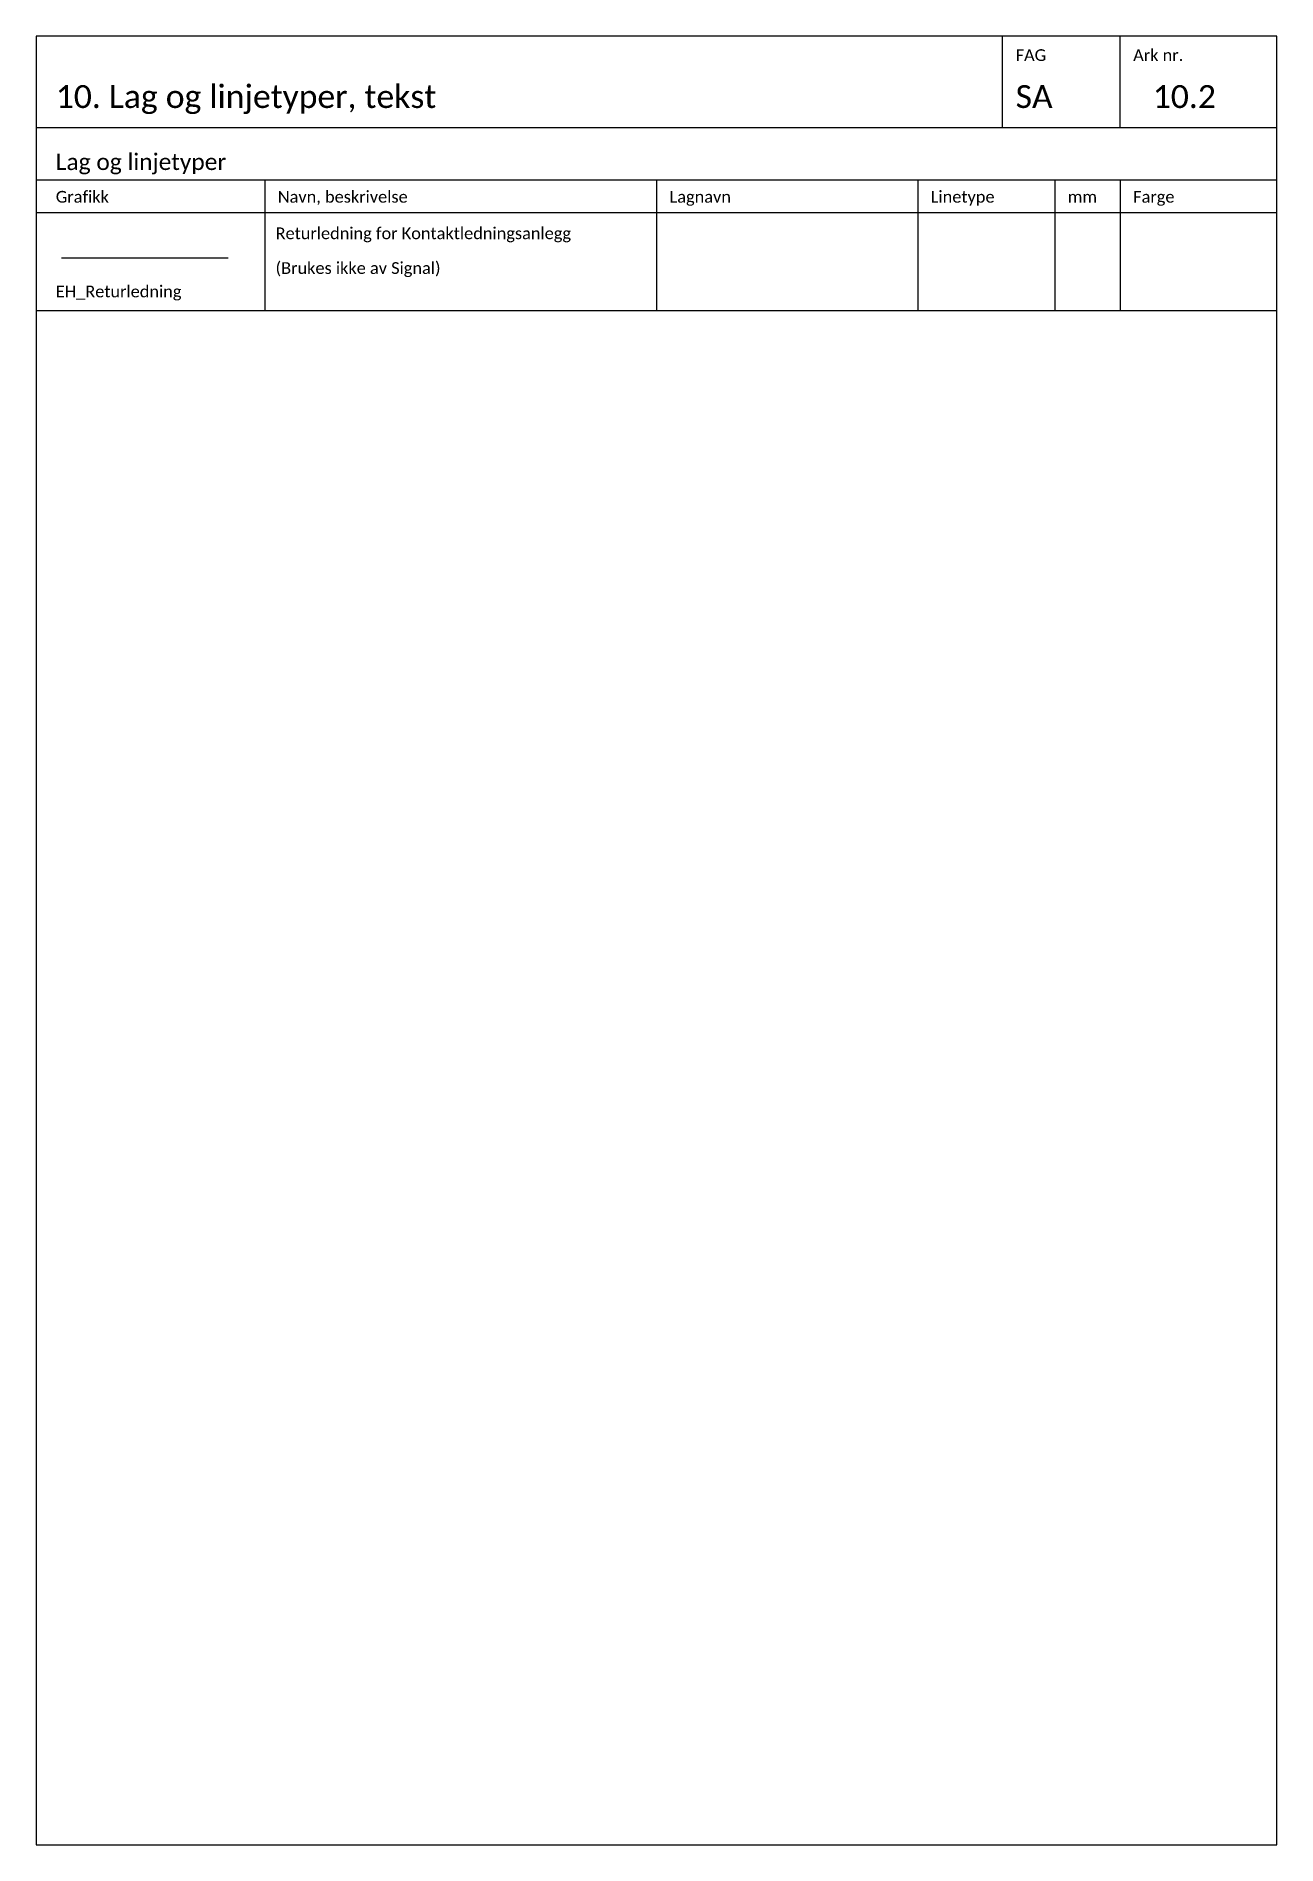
# Model space of a CAD drawing. Header units: millimetres. Extents: x -210 to 2500, y -2763 to 277.
# Drawn here: x 210 to 400, y -2763 to -2486 of the extents above; entities that cross this region are included whole.
import ezdxf

# ---------------------------------------------------------------- set-up
doc = ezdxf.new("R2010")
doc.units = ezdxf.units.MM
for name, color, linetype in [('EH_Returledning', 4, 'RETURLEDNING'), ('RAMME', 5, 'Continuous'), ('RAMME SYMBOLER', 4, 'Continuous'), ('RAMME TEKST', 7, 'Continuous')]:
    doc.layers.add(name, color=color, linetype=linetype)
doc.styles.add('Calibri', font='calibri.ttf')
doc.linetypes.add('RETURLEDNING', pattern='A,3.2,[133,ltypeshp,S=0.5,R=0,X=0,Y=0],-1,3.2', length=7.4)

msp = doc.modelspace()

# ---------------------------------------------------------------- texts
at = {"layer": 'RAMME TEKST', "linetype": 'ByBlock', "style": 'Calibri'}
for s, height, p in [('FAG', 1.8, (360, -2489.8)), ('Ark nr.', 1.8, (378, -2489.8)), ('10. Lag og linjetyper, tekst', 3.5, (213, -2497)), ('SA', 3.5, (360, -2497)), ('10.2', 3.5, (381, -2497)), ('Lag og linjetyper', 2.5, (213, -2506.5)), ('Grafikk', 1.8, (213, -2511.5)), ('Navn, beskrivelse', 1.8, (247, -2511.5)), ('Linetype', 1.8, (347, -2511.5)), ('Lagnavn', 1.8, (307, -2511.5)), ('mm', 1.8, (367.984, -2511.5)), ('Farge', 1.8, (378, -2511.5)), ('Returledning for Kontaktledningsanlegg', 1.8, (246.663, -2517.092)), ('(Brukes ikke av Signal)', 1.8, (246.663, -2522.413)), ('EH_Returledning', 1.8, (213, -2526))]:
    msp.add_text(s, height=height, dxfattribs=at).set_placement(p)

# ---------------------------------------------------------------- linework, layer by layer
at = {"layer": 'EH_Returledning'}
msp.add_line((213.855, -2519.96), (239.382, -2519.96), dxfattribs=at)
at = {"layer": 'RAMME'}
msp.add_lwpolyline([(400, -2486), (210, -2486), (210, -2763), (400, -2763)], close=True, dxfattribs=at)
msp.add_lwpolyline([(210, -2500), (400, -2500)], dxfattribs=at)
at = {"layer": 'RAMME SYMBOLER'}
for p, q in [((358, -2500), (358, -2486)), ((376, -2500), (376, -2486)), ((210, -2508), (400, -2508)), ((245, -2508), (245, -2528)), ((305, -2508), (305, -2528)), ((345, -2508), (345, -2528)), ((366, -2508), (366, -2528)), ((376, -2508), (376, -2528)), ((210, -2513), (400, -2513)), ((210, -2528), (400, -2528))]:
    msp.add_line(p, q, dxfattribs=at)

msp.set_redraw_order([(e.dxf.handle, doc.entitydb.next_handle()) for e in msp.query("TEXT MTEXT ATTDEF DIMENSION ARC_DIMENSION")])  # texts and dimensions are drawn at this point

doc.saveas('drawing.dxf')
